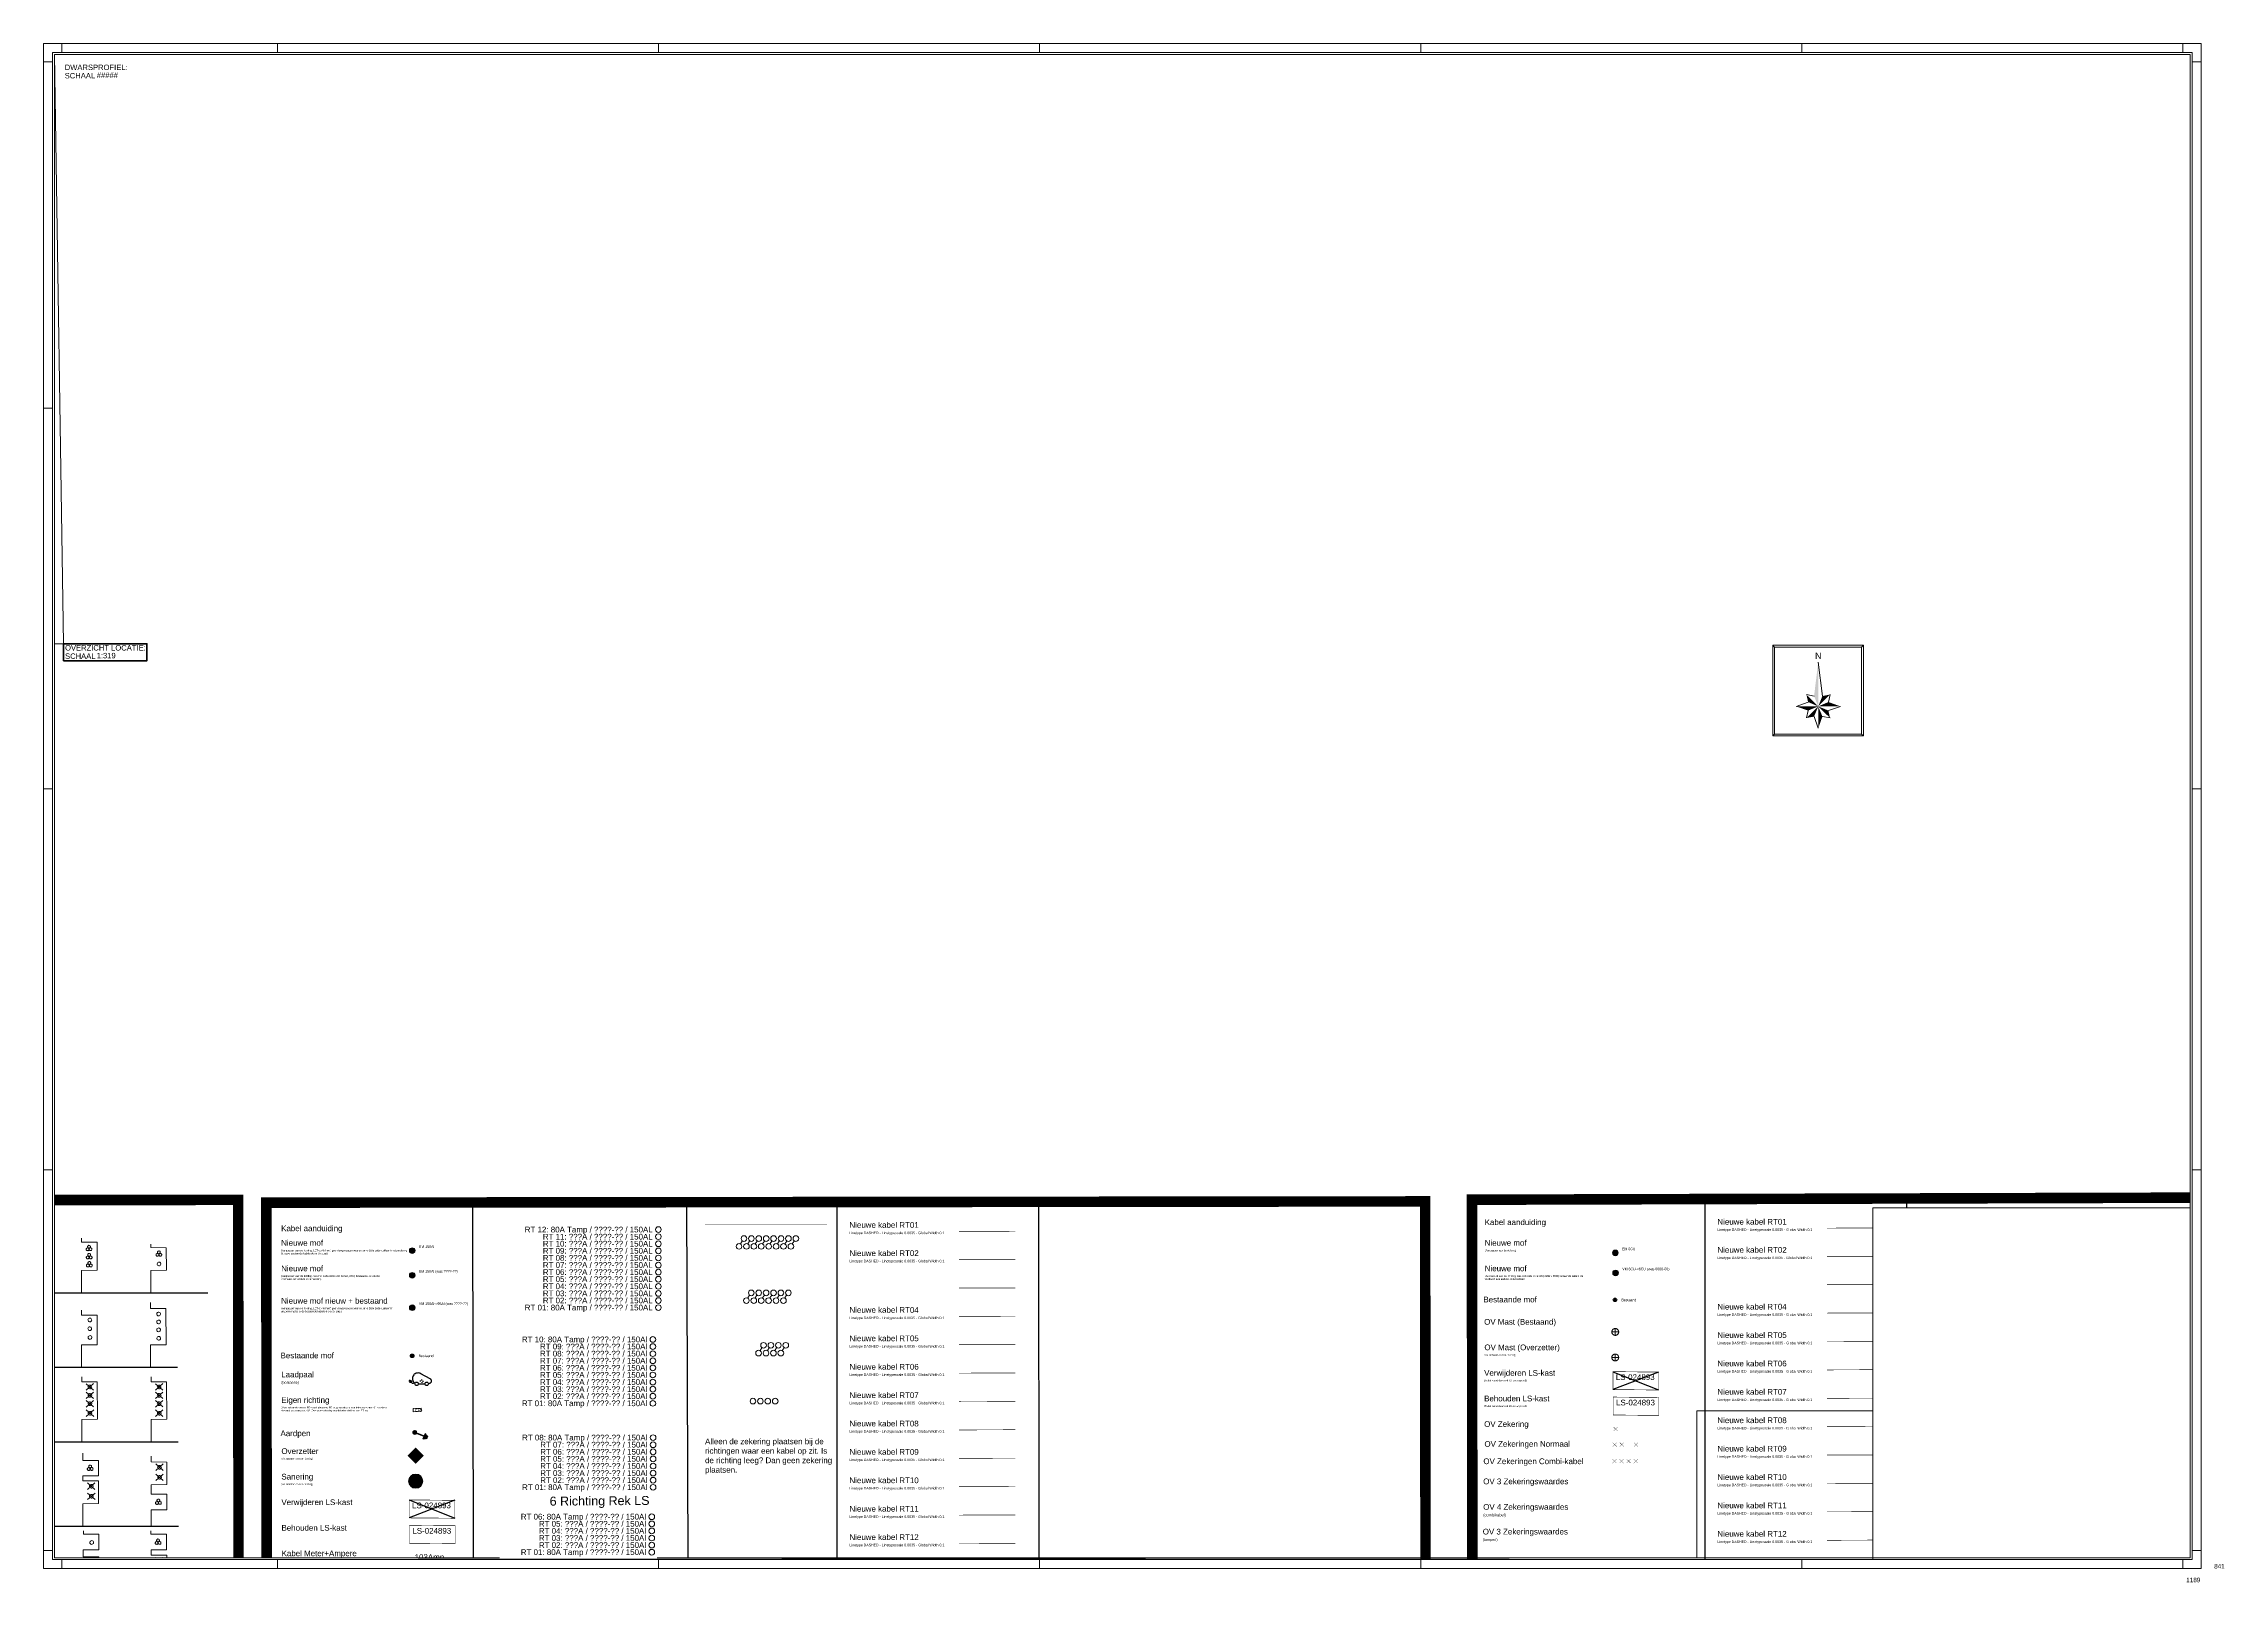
# Paper-space layout 'A0' of a CAD drawing. Header units: metres. Extents: x -0.01 to 1.2, y -0.01 to 0.84.
# The model-space entities are those that its viewports show. They can reach past a viewport. Long polylines and large blocks are cut down to what shows.
import ezdxf
from ezdxf.enums import TextEntityAlignment as Align

# ---------------------------------------------------------------- set-up
doc = ezdxf.new("R2018")
doc.units = ezdxf.units.M
doc.linetypes.add('DASHDOT', pattern=[1, 0.5, -0.25, 0, -0.25])
doc.linetypes.add('DASHED', pattern=[0.75, 0.5, -0.25])
for name, color, linetype, lineweight, true_color in [('01 - Aardpen', 160, 'Continuous', 0, 0x1940ff), ('01-Te Rooien Kabel', 160, 'DASHDOT', 0, 0x1940ff), ('Aansluiting LS K04', 3, 'DASHED', 0, 0x00f000), ('Aansluiting LS K05', 6, 'DASHED', 0, 0xeb00eb)]:
    doc.layers.add(name, color=color, linetype=linetype, lineweight=lineweight, true_color=true_color)
for name, color, linetype, lineweight in [('01 - Bestaande kabel', 125, 'Continuous', 0), ('01 - Bestaande OV mast', 125, 'Continuous', 0), ('01 - Geulbak Bestaand', 18, 'Continuous', 0), ('01 - Geulbak MS', 5, 'Continuous', 0), ('02 - Overzetter lijn', 7, 'Continuous', 0), ('02 - Sanering', 6, 'Continuous', 0), ('02 - Sanering lijn', 7, 'Continuous', 0), ('Aansluiting LS K01', 120, 'DASHED', 0), ('Aansluiting LS K02', 52, 'DASHED', 0), ('Aansluiting LS K03', 5, 'DASHED', 0), ('Aansluiting LS K06', 30, 'DASHED', 0), ('Aansluiting LS K07', 252, 'DASHED', 0), ('Aansluiting LS K08', 244, 'DASHED', 0), ('Aansluiting LS K09', 104, 'DASHED', 0), ('Aansluiting LS K10', 1, 'DASHED', 0), ('Aansluiting LS K11', 190, 'DASHED', 0), ('Aansluiting LS K12', 201, 'DASHED', 0), ('AANSLUITKAST', 7, 'Continuous', 0), ('E_LV_CABLE_POINT', 125, 'Continuous', 0), ('Knooppunt LS AM', 7, 'Continuous', 0), ('TM-Kaderlijnen', 7, 'Continuous', 0), ('TM-Noordpijl', 162, 'Continuous', 5), ('TM-Teksten', 7, 'Continuous', 0), ('TM-Viewport', 7, 'Continuous', 0)]:
    doc.layers.add(name, color=color, linetype=linetype, lineweight=lineweight)
for name, color, linetype in [('01 - Diversen', 7, 'Continuous'), ('01 - Station', 7, 'Continuous'), ('02 - Overzetter', 6, 'Continuous'), ('E_LV_SERVICE_CONNECTION', 7, 'Continuous')]:
    doc.layers.add(name, color=color, linetype=linetype)
doc.styles.add('ARIAL', font='arial.ttf')
doc.styles.get("Standard").update_dxf_attribs({"font": 'arial.ttf'})
doc.styles.add('TM-0.003', font='', dxfattribs={"height": 0.003})
doc.styles.add('TM-0.5', font='', dxfattribs={"height": 0.5})
doc.styles.add('TM-2.5', font='', dxfattribs={"height": 2.5})
doc.styles.get('TM-0.003').set_extended_font_data('Arial Nova Light')
doc.styles.get('TM-0.5').set_extended_font_data('Arial Nova Light')
doc.styles.get('TM-2.5').set_extended_font_data('Arial Nova Light')

# ---------------------------------------------------------------- blocks, each defined once
blk = doc.blocks.new('A0')
at = {"layer": 'TM-Kaderlijnen'}
for p, q in [((2.4617, 0.844), (1.2727, 0.844)), ((1.2727, 0.844), (1.2727, 0.003)), ((1.2827, 0.844), (1.2827, 0.839)), ((1.4016, 0.839), (1.4016, 0.844)), ((1.6116, 0.839), (1.6116, 0.844)), ((1.8216, 0.839), (1.8216, 0.844)), ((2.0316, 0.839), (2.0316, 0.844)), ((2.2416, 0.839), (2.2416, 0.844)), ((2.4517, 0.844), (2.4517, 0.839)), ((1.2727, 0.834), (1.2777, 0.834)), ((2.4617, 0.834), (2.4567, 0.834)), ((1.2727, 0.643), (1.2777, 0.643)), ((2.4617, 0.003), (2.4617, 0.5971)), ((1.2727, 0.433), (1.2777, 0.433)), ((2.4617, 0.433), (2.4567, 0.433)), ((1.2727, 0.223), (1.2777, 0.223)), ((2.4617, 0.223), (2.4567, 0.223)), ((1.2727, 0.013), (1.2777, 0.013)), ((2.4617, 0.013), (2.4567, 0.013)), ((1.2727, 0.003), (2.1137, 0.003)), ((1.2827, 0.003), (1.2827, 0.008)), ((1.4016, 0.003), (1.4016, 0.008)), ((1.6116, 0.003), (1.6116, 0.008)), ((1.8216, 0.003), (1.8216, 0.008)), ((2.0316, 0.003), (2.0316, 0.008)), ((2.2416, 0.003), (2.2416, 0.008)), ((2.4517, 0.003), (2.4517, 0.008))]:
    blk.add_line(p, q, dxfattribs=at)
for points in [[(2.4617, 0.003), (2.4617, 0.844)], [(2.4567, 0.839), (1.2776, 0.839)], [(1.2776, 0.839), (1.2776, 0.008)], [(2.4557, 0.838), (1.2786, 0.838)], [(1.2786, 0.838), (1.2786, 0.009)], [(2.4557, 0.009), (2.4557, 0.838)], [(2.4567, 0.008), (2.4567, 0.839)], [(1.2727, 0.003), (2.4617, 0.003)], [(1.2776, 0.008), (2.4567, 0.008)], [(1.2786, 0.009), (2.4557, 0.009)]]:
    blk.add_lwpolyline(points, dxfattribs=at)
at = {"layer": 'TM-Kaderlijnen', "insert": (2.4689, 0.0056), "char_height": 0.0025, "width": 0.007554, "attachment_point": 1}
blk.add_mtext('841', dxfattribs=at)
at = {"layer": 'TM-Kaderlijnen', "insert": (2.4535, -0.002), "char_height": 0.0025, "attachment_point": 1}
blk.add_mtext('1189', dxfattribs=at)
blk = doc.blocks.new('Kader Noordpijl')
blk.add_wipeout([(1.3608, 0.3461), (1.3608, 0.2961), (1.4108, 0.2961), (1.4108, 0.3461)]).dxf.layer = 'TM-Kaderlijnen'
at = {"layer": 'TM-Kaderlijnen'}
for points in [[(1.3608, 0.3461), (1.4108, 0.3461), (1.4108, 0.2961), (1.3608, 0.2961), (1.3608, 0.3461)], [(1.3618, 0.3451), (1.3608, 0.3461)], [(1.4098, 0.3451), (1.4108, 0.3461)], [(1.3618, 0.2971), (1.3608, 0.2961)], [(1.4098, 0.2971), (1.4108, 0.2961)]]:
    blk.add_lwpolyline(points, dxfattribs=at)
blk.add_lwpolyline([(1.3618, 0.3451), (1.4098, 0.3451), (1.4098, 0.2971), (1.3618, 0.2971)], close=True, dxfattribs=at)
blk = doc.blocks.new('01-Noordpijl1')
at = {"layer": 'TM-Noordpijl'}
for p, q in [((0.0023, -0.0031), (0, 0.0156)), ((-0.0056, -0.0064), (-0.0122, -0.0088)), ((-0.0023, -0.0031), (-0.0065, -0.0023)), ((-0.0056, -0.0111), (-0.0065, -0.0152)), ((0.0056, -0.0064), (0.0065, -0.0023)), ((0.0056, -0.0111), (0.0122, -0.0088)), ((-0.0023, -0.0144), (0, -0.0209)), ((0.0023, -0.0144), (0.0065, -0.0152))]:
    blk.add_line(p, q, dxfattribs=at)
for points in [[(0, 0.0156), (0, -0.0088), (-0.0023, -0.0031)], [(-0.0122, -0.0088), (-0.0056, -0.0111), (0, -0.0088)], [(-0.0065, -0.0023), (-0.0056, -0.0064), (0, -0.0088)], [(-0.0065, -0.0152), (-0.0023, -0.0144), (0, -0.0088)], [(0.0065, -0.0023), (0, -0.0088), (0.0023, -0.0031)], [(0.0122, -0.0088), (0, -0.0088), (0.0056, -0.0064)], [(0, -0.0088), (0.0065, -0.0152), (0.0056, -0.0111)], [(0, -0.0209), (0.0023, -0.0144), (0, -0.0088)]]:
    blk.add_solid(points, dxfattribs=at)
at = {"layer": 'TM-Noordpijl', "style": 'TM-2.5'}
blk.add_text('N', height=0.0035, rotation=0, dxfattribs=at).set_placement((0, 0.0174), align=Align.CENTER)
blk = doc.blocks.new('Aardpen 4.0')
at = {"layer": '01 - Aardpen', "transparency": 33554687}
h = blk.add_hatch(color=5, dxfattribs=at)
h.dxf.hatch_style = 1
edge = h.paths.add_edge_path()
edge.add_line((0.075, -0.33), (0.075, -1.753))
edge.add_line((0.075, -1.753), (0.5, -1.753))
edge.add_line((0.5, -1.753), (0.5, -1.903))
edge.add_line((0.5, -1.903), (0.075, -1.903))
edge.add_line((0.075, -1.903), (0.075, -2.003))
edge.add_line((0.075, -2.003), (0.375, -2.003))
edge.add_line((0.375, -2.003), (0.375, -2.153))
edge.add_line((0.375, -2.153), (0.075, -2.153))
edge.add_line((0.075, -2.153), (0.075, -2.253))
edge.add_line((0.075, -2.253), (0.25, -2.253))
edge.add_line((0.25, -2.253), (0.25, -2.403))
edge.add_line((0.25, -2.403), (-0.25, -2.403))
edge.add_line((-0.25, -2.403), (-0.25, -2.253))
edge.add_line((-0.25, -2.253), (-0.075, -2.253))
edge.add_line((-0.075, -2.253), (-0.075, -2.153))
edge.add_line((-0.075, -2.153), (-0.375, -2.153))
edge.add_line((-0.375, -2.153), (-0.375, -2.003))
edge.add_line((-0.375, -2.003), (-0.075, -2.003))
edge.add_line((-0.075, -2.003), (-0.075, -1.903))
edge.add_line((-0.075, -1.903), (-0.5, -1.903))
edge.add_line((-0.5, -1.903), (-0.5, -1.753))
edge.add_line((-0.5, -1.753), (-0.075, -1.753))
edge.add_line((-0.075, -1.753), (-0.075, -0.33))
edge.add_arc((0, 0), 0.338, -77.1867, 257.1867, ccw=False)
at = {"layer": '01 - Aardpen', "color": 0}
blk.add_lwpolyline([(0.075, -0.33), (0.075, -1.753), (0.5, -1.753), (0.5, -1.903), (0.075, -1.903), (0.075, -2.003), (0.375, -2.003), (0.375, -2.153), (0.075, -2.153), (0.075, -2.253), (0.25, -2.253), (0.25, -2.403), (-0.25, -2.403), (-0.25, -2.253), (-0.075, -2.253), (-0.075, -2.153), (-0.375, -2.153), (-0.375, -2.003), (-0.075, -2.003), (-0.075, -1.903), (-0.5, -1.903), (-0.5, -1.753), (-0.075, -1.753), (-0.075, -0.33, -8.905885)], format="xyb", close=True, dxfattribs=at)
blk = doc.blocks.new('E_LV_CABLE_POINT_POSITION_MAP_2')
at = {"color": 0, "linetype": 'ByBlock'}
for start, end in [(48.652161, 228.652161), (228.652161, 48.652161)]:
    blk.add_arc((-0.5, 0), 124999.9, start, end, dxfattribs=at)
blk = doc.blocks.new('E_LV_SERVICE_CONNECTION_8112162')
at = {"color": 0, "linetype": 'ByBlock'}
for p, q in [((9900509, 3000000), (-1068653, 8948220)), ((0, 1000000), (0, 2000000)), ((-14037737, -259718), (-15099468, 732821)), ((-13366810, 468759), (-14428540, 1461298)), ((-1000000, 0), (-2000000, 0)), ((1000000, 0), (2000000, 0)), ((-11251963, -2164540), (-12708668, -802766)), ((0, -1000000), (0, -2000000)), ((-4000000, -3000000), (4000000, -3000000))]:
    blk.add_line(p, q, dxfattribs=at)
for points in [[(-1068653, 8948220), (-2046699.790877, 9510230.864979), (-3156771.027985, 9717213.459695), (-4340356.041921, 9937903.347931), (-5526424.422006, 9729127.32637), (-6712492.802091, 9520351.304809), (-7748986.25074, 8908875.22182), (-8721101.942683, 8335378.595964), (-9447440.116179, 7473355.760306), (-10173778.289676, 6611332.924648), (-10572110.759271, 5558372.82079), (-10996822.548764, 4435681.089361), (-10997326.047346, 3236225.941359), (-10997829.545928, 2036770.793358), (-10574060.203242, 914326.758902), (-10176611.644038, -138401.032716), (-9450997, -1000000)], [(9900509, 3000000), (10333254.483515, 2746648.953113), (10655197.511057, 2373092.540418), (10994539.343664, 1979347.974387), (11176304.889732, 1492781.803657), (11358070.4358, 1006215.632926), (11363130.249038, 478035.25973), (11367930.634479, -23064.139445), (11212793.478392, -512839.739834), (11057656.322306, -1002615.340223), (10757316.046529, -1434549.850392), (10440744.445752, -1889827.448316), (9995737.916589, -2234325.954769), (9550731.387426, -2578824.461223), (9024123.494778, -2776288.019037), (8524515.951602, -2963627.184218), (8000000, -3000000)], [(-9450997, -1000000), (-9347582.768972, -1163668.844321), (-9311386.690068, -1349288.519489), (-9272444.262425, -1548991.940081), (-9316412.932189, -1745809.704387), (-9360381.601952, -1942627.468692), (-9480833.064581, -2107784.438988), (-9592789.891863, -2261293.993744), (-9756401.682657, -2367088.592227), (-9920013.473452, -2472883.190711), (-10114511.490466, -2517533.359334), (-10323766.890038, -2565571.324039), (-10539080.686478, -2536410.696621), (-10754394.482917, -2507250.069202), (-10944287.382836, -2405154.189778), (-11120788.407683, -2310258.449291), (-11251963, -2164540)]]:
    blk.add_lwpolyline(points, dxfattribs=at)
blk.add_lwpolyline([(-14334807, -582270), (-13119753, 737008), (-13000000, 868524), (-12164942, 226749), (-12138201, 0), (-12138201, -201101), (-13279135, -1404430), (-13519800, -1404430), (-14446809, -691346), (-14334807, -582270)], close=True, dxfattribs=at)
for centre in [(-6000000, -3000000), (6000000, -3000000)]:
    blk.add_circle(centre, 2000000, dxfattribs=at)
blk = doc.blocks.new('Laadpaal')
at = {"layer": 'E_LV_SERVICE_CONNECTION', "xscale": 1.489104598e-07, "yscale": 1.489104598e-07, "zscale": 0.1489104598483249}
blk.add_blockref('E_LV_SERVICE_CONNECTION_8112162', (817.433, 198.721), dxfattribs=at)
blk = doc.blocks.new('ER')
at = {"layer": 'Aansluiting LS K04', "linetype": 'Continuous'}
blk.add_lwpolyline([(-0.71, 0.3), (0.71, 0.3), (0.71, -0.294), (-0.71, -0.294)], close=True, dxfattribs=at)
at = {"layer": 'Aansluiting LS K04'}
for points in [[(0.81, 0.004), (0.71, 0.096)], [(0.71, 0.003), (0.81, 0.004)], [(0.81, 0.004), (0.71, -0.084)]]:
    blk.add_lwpolyline(points, dxfattribs=at)
at = {"layer": 'Aansluiting LS K04', "insert": (-0.377, 0.252), "char_height": 0.5, "attachment_point": 1, "style": 'TM-0.5'}
blk.add_mtext_dynamic_manual_height_columns('ER', width=1.29856, gutter_width=2.5, heights=[0], dxfattribs=at)
blk = doc.blocks.new('*U213')
at = {"layer": 'AANSLUITKAST'}
for points in [[(-4.532, -0.403), (-4.213, 0.063)], [(-3.229, -0.402), (-2.91, 0.064)], [(-1.925, -0.402), (-1.606, 0.064)], [(-0.622, -0.401), (-0.301, 0.064)], [(0.674, -0.396), (0.999, 0.067)], [(1.985, -0.4), (2.304, 0.066)], [(3.289, -0.4), (3.608, 0.067)], [(4.592, -0.399), (4.909, 0.069)]]:
    blk.add_lwpolyline(points, dxfattribs=at)
for centre in [(-3.913, 0.5), (-2.609, 0.5), (-1.304, 0.5), (0, 0.5), (1.304, 0.5), (2.609, 0.5), (3.913, 0.5), (5.218, 0.5), (-4.78, -0.871), (-3.476, -0.871), (-2.171, -0.871), (-0.867, -0.871), (0.438, -0.871), (1.742, -0.871), (3.046, -0.871), (4.351, -0.871)]:
    blk.add_circle(centre, 0.5, dxfattribs=at)
at = {"color": 7}
for tag, p in [('RI8', (-4.566, -1.763)), ('RI7', (-3.262, -1.763)), ('RI6', (-1.957, -1.763)), ('RI5', (-0.653, -1.763)), ('RI4', (0.651, -1.763)), ('RI3', (1.956, -1.763)), ('RI2', (3.26, -1.763)), ('RI1', (4.565, -1.763))]:
    blk.add_attdef(tag, text='', height=0.5, rotation=90, dxfattribs=at).set_placement(p, align=Align.RIGHT)
blk = doc.blocks.new('*U214')
at = {"layer": 'AANSLUITKAST'}
for points in [[(-4.532, -0.403), (-4.213, 0.063)], [(-3.229, -0.402), (-2.91, 0.064)], [(-1.925, -0.402), (-1.606, 0.064)], [(-0.622, -0.401), (-0.301, 0.064)], [(0.674, -0.396), (0.999, 0.067)], [(1.985, -0.4), (2.304, 0.066)]]:
    blk.add_lwpolyline(points, dxfattribs=at)
for centre in [(-3.913, 0.5), (-2.609, 0.5), (-1.304, 0.5), (0, 0.5), (1.304, 0.5), (2.609, 0.5), (-4.78, -0.871), (-3.476, -0.871), (-2.171, -0.871), (-0.867, -0.871), (0.438, -0.871), (1.742, -0.871)]:
    blk.add_circle(centre, 0.5, dxfattribs=at)
at = {"color": 7}
for tag, p in [('RI6', (-4.566, -1.763)), ('RI5', (-3.262, -1.763)), ('RI4', (-1.957, -1.763)), ('RI3', (-0.653, -1.763)), ('RI2', (0.651, -1.763)), ('RI1', (1.956, -1.763))]:
    blk.add_attdef(tag, text='', height=0.5, rotation=90, dxfattribs=at).set_placement(p, align=Align.RIGHT)
blk = doc.blocks.new('*U215')
at = {"layer": 'AANSLUITKAST'}
for points in [[(-4.532, -0.403), (-4.213, 0.063)], [(-3.229, -0.402), (-2.91, 0.064)], [(-1.925, -0.402), (-1.606, 0.064)], [(-0.622, -0.401), (-0.301, 0.064)]]:
    blk.add_lwpolyline(points, dxfattribs=at)
for centre in [(-3.913, 0.5), (-2.609, 0.5), (-1.304, 0.5), (0, 0.5), (-4.78, -0.871), (-3.476, -0.871), (-2.171, -0.871), (-0.867, -0.871)]:
    blk.add_circle(centre, 0.5, dxfattribs=at)
at = {"color": 7}
for tag, p in [('RI4', (-4.566, -1.763)), ('RI3', (-3.262, -1.763)), ('RI2', (-1.957, -1.763)), ('RI1', (-0.653, -1.763))]:
    blk.add_attdef(tag, text='', height=0.5, rotation=90, dxfattribs=at).set_placement(p, align=Align.RIGHT)
blk = doc.blocks.new('Lampie')
at = {"const_width": 0.2}
blk.add_lwpolyline([(-0.599, 0.03, 1.031433), (0.6, 0.009, 0.965968)], format="xyb", close=True, dxfattribs=at)
for points in [[(0, 0.599), (0, -0.599)], [(-0.6, 0.001), (0.6, 0.001)]]:
    blk.add_lwpolyline(points, dxfattribs=at)
blk = doc.blocks.new('*U216')
at = {"layer": 'AANSLUITKAST'}
for centre in [(-4.78, -0.871), (-3.476, -0.871), (-2.171, -0.871), (-0.867, -0.871)]:
    blk.add_circle(centre, 0.5, dxfattribs=at)
at = {"color": 7}
for tag, p in [('RI4', (-4.566, -1.763)), ('RI3', (-3.262, -1.763)), ('RI2', (-1.957, -1.763)), ('RI1', (-0.653, -1.763))]:
    blk.add_attdef(tag, text='', height=0.5, rotation=90, dxfattribs=at).set_placement(p, align=Align.RIGHT)
blk = doc.blocks.new('*U205')
h = blk.add_hatch(color=0)
h.dxf.hatch_style = 1
h.paths.add_polyline_path([(0, 0.5), (0, -0.5, 0.414214), (0.5, 0, 0.414214)])
at = {"layer": '01 - Bestaande kabel'}
h = blk.add_hatch(color=256, dxfattribs=at)
h.dxf.hatch_style = 1
h.paths.add_polyline_path([(-0.5, 0, 0.414214), (0, -0.5), (0, 0.5, 0.414214)])
blk.add_lwpolyline([(0, 0.5), (0, -0.5)], dxfattribs=at)
at = {"layer": '01 - Station'}
blk.add_lwpolyline([(0, 0.5), (0, -0.5)], dxfattribs=at)
at = {"layer": 'Knooppunt LS AM'}
blk.add_circle((0, 0), 0.5, dxfattribs=at)
blk.add_attdef('MOF_TEKST', text='', height=0.45).set_placement((1.177, 0.933), align=Align.TOP_LEFT)
blk = doc.blocks.new('NIEUWE MOF')
h = blk.add_hatch(color=0)
h.dxf.hatch_style = 1
edge = h.paths.add_edge_path()
edge.add_arc((0, 0), 0.5, 0, 360)
at = {"layer": 'Knooppunt LS AM'}
blk.add_circle((0, 0), 0.5, dxfattribs=at)
blk.add_attdef('MOF_TEKST', text='', height=0.45).set_placement((1.177, 0.933), align=Align.TOP_LEFT)
blk = doc.blocks.new('BESTAANDE MOF')
at = {"layer": '01 - Bestaande kabel', "transparency": 33554687}
h = blk.add_hatch(color=256, dxfattribs=at)
h.dxf.hatch_style = 1
edge = h.paths.add_edge_path()
edge.add_arc((0, 0), 0.305, 0, 360)
at = {"color": 7, "true_color": 0xffffff}
blk.add_circle((0, 0), 0.305, dxfattribs=at)
blk.add_attdef('MOF_TEKST', text='', height=0.45, dxfattribs=at).set_placement((1.13, 0.212), align=Align.TOP_LEFT)
blk = doc.blocks.new('OVERZETTER')
at = {"layer": '02 - Overzetter', "transparency": 33554687}
h = blk.add_hatch(color=0, dxfattribs=at)
h.dxf.hatch_style = 1
h.paths.add_polyline_path([(-1.414, 0), (0, 1.414), (1.414, 0), (0, -1.414)])
at = {"layer": '02 - Overzetter lijn', "const_width": 0.05}
blk.add_lwpolyline([(-1.414, 0), (0, 1.414), (1.414, 0), (0, -1.414)], close=True, dxfattribs=at)
blk = doc.blocks.new('SANERING')
at = {"layer": '02 - Sanering', "transparency": 33554687}
h = blk.add_hatch(color=0, dxfattribs=at)
h.dxf.hatch_style = 1
h.paths.add_polyline_path([(1.25, 0, 1), (-1.25, 0, 1)])
at = {"layer": '02 - Sanering lijn'}
blk.add_circle((0, 0), 1.25, dxfattribs=at)
blk = doc.blocks.new('Zekering')
at = {"color": 0, "linetype": 'Continuous', "const_width": 0.05}
for points in [[(-0.364, 0.343), (0.353, -0.354)], [(-0.354, -0.354), (0.354, 0.354)]]:
    blk.add_lwpolyline(points, dxfattribs=at)
blk = doc.blocks.new('LS KAST VERWIJDEREN')
at = {"layer": '01 - Station', "const_width": 0.1}
blk.add_lwpolyline([(-4.014, 1.612), (4.014, 1.545), (4.014, -1.612), (-4.014, -1.545)], close=True, dxfattribs=at)
at = {"layer": '01 - Station'}
for points in [[(-4.014, 1.612), (4.014, -1.612)], [(4.014, 1.545), (-4.014, -1.545)]]:
    blk.add_lwpolyline(points, dxfattribs=at)
blk.add_attdef('LS_KAST', (-3.508, 0.15), '', height=1)
blk = doc.blocks.new('LS KAST BEHOUDEN')
at = {"layer": '01 - Station', "const_width": 0.1}
blk.add_lwpolyline([(-4.014, 1.612), (4.014, 1.545), (4.014, -1.612), (-4.014, -1.545)], close=True, dxfattribs=at)
blk.add_attdef('LS_KAST', (-3.508, 0.15), '', height=1)
blk = doc.blocks.new('OV Combi')
for p in [(0, 0), (1.25, 0), (2.5, 0), (3.75, 0)]:
    blk.add_blockref('Zekering', p)
blk = doc.blocks.new('OV Normaal')
at = {"color": 0}
for p in [(0.005, 0.005), (1.255, 0.005), (3.755, 0.005)]:
    blk.add_blockref('Zekering', p, dxfattribs=at)
blk = doc.blocks.new('RT 1-10 LS')
at = {"linetype": 'DASHED'}
blk.add_wipeout([(-23.853, 6.25), (3.837, 6.25), (3.837, -6.98), (-23.853, -6.98)], dxfattribs=at)
at = {"layer": 'Aansluiting LS K01', "linetype": 'Continuous'}
blk.add_circle((2.924, -5.828), 0.5, dxfattribs=at)
at = {"layer": 'Aansluiting LS K02', "linetype": 'Continuous'}
blk.add_circle((2.924, -4.578), 0.5, dxfattribs=at)
at = {"layer": 'Aansluiting LS K03', "linetype": 'Continuous'}
blk.add_circle((2.924, -3.328), 0.5, dxfattribs=at)
at = {"layer": 'Aansluiting LS K04', "linetype": 'Continuous'}
blk.add_circle((2.924, -2.078), 0.5, dxfattribs=at)
at = {"layer": 'Aansluiting LS K05', "linetype": 'Continuous'}
blk.add_circle((2.924, -0.828), 0.5, dxfattribs=at)
at = {"layer": 'Aansluiting LS K06', "linetype": 'Continuous'}
blk.add_circle((2.924, 0.422), 0.5, dxfattribs=at)
at = {"layer": 'Aansluiting LS K07', "linetype": 'Continuous'}
blk.add_circle((2.924, 1.672), 0.5, dxfattribs=at)
at = {"layer": 'Aansluiting LS K08', "linetype": 'Continuous'}
blk.add_circle((2.924, 2.922), 0.5, dxfattribs=at)
at = {"layer": 'Aansluiting LS K09', "linetype": 'Continuous'}
blk.add_circle((2.924, 4.172), 0.5, dxfattribs=at)
at = {"layer": 'Aansluiting LS K10', "linetype": 'Continuous'}
blk.add_circle((2.924, 5.422), 0.5, dxfattribs=at)
at = {"layer": 'Aansluiting LS K01'}
blk.add_attdef('RT_01:', text='', height=1, dxfattribs=at).set_placement((1.924, -6.315), align=Align.RIGHT)
at = {"layer": 'Aansluiting LS K02'}
blk.add_attdef('RT_02:', text='', height=1, dxfattribs=at).set_placement((1.924, -5.065), align=Align.RIGHT)
at = {"layer": 'Aansluiting LS K03'}
blk.add_attdef('RT_03:', text='', height=1, dxfattribs=at).set_placement((1.924, -3.814), align=Align.RIGHT)
at = {"layer": 'Aansluiting LS K04'}
blk.add_attdef('RT_04:', text='', height=1, dxfattribs=at).set_placement((1.924, -2.565), align=Align.RIGHT)
at = {"layer": 'Aansluiting LS K05'}
blk.add_attdef('RT_05:', text='', height=1, dxfattribs=at).set_placement((1.924, -1.315), align=Align.RIGHT)
at = {"layer": 'Aansluiting LS K06'}
blk.add_attdef('RT_06:', text='', height=1, dxfattribs=at).set_placement((1.924, -0.065), align=Align.RIGHT)
at = {"layer": 'Aansluiting LS K07'}
blk.add_attdef('RT_07:', text='', height=1, dxfattribs=at).set_placement((1.924, 1.185), align=Align.RIGHT)
at = {"layer": 'Aansluiting LS K08'}
blk.add_attdef('RT_08:', text='', height=1, dxfattribs=at).set_placement((1.924, 2.435), align=Align.RIGHT)
at = {"layer": 'Aansluiting LS K09'}
blk.add_attdef('RT_09:', text='', height=1, dxfattribs=at).set_placement((1.924, 3.685), align=Align.RIGHT)
at = {"layer": 'Aansluiting LS K10'}
blk.add_attdef('RT_10:', text='', height=1, dxfattribs=at).set_placement((1.924, 4.935), align=Align.RIGHT)
blk = doc.blocks.new('RT 1-8 LS')
at = {"linetype": 'DASHED'}
blk.add_wipeout([(-24.771, 6.051), (2.919, 6.051), (2.919, -4.825), (-24.771, -4.825)], dxfattribs=at)
at = {"layer": 'Aansluiting LS K01', "linetype": 'Continuous'}
blk.add_circle((2.006, -3.673), 0.5, dxfattribs=at)
at = {"layer": 'Aansluiting LS K02', "linetype": 'Continuous'}
blk.add_circle((2.006, -2.423), 0.5, dxfattribs=at)
at = {"layer": 'Aansluiting LS K03', "linetype": 'Continuous'}
blk.add_circle((2.006, -1.173), 0.5, dxfattribs=at)
at = {"layer": 'Aansluiting LS K04', "linetype": 'Continuous'}
blk.add_circle((2.006, 0.077), 0.5, dxfattribs=at)
at = {"layer": 'Aansluiting LS K05', "linetype": 'Continuous'}
blk.add_circle((2.006, 1.327), 0.5, dxfattribs=at)
at = {"layer": 'Aansluiting LS K06', "linetype": 'Continuous'}
blk.add_circle((2.006, 2.577), 0.5, dxfattribs=at)
at = {"layer": 'Aansluiting LS K07', "linetype": 'Continuous'}
blk.add_circle((2.006, 3.827), 0.5, dxfattribs=at)
at = {"layer": 'Aansluiting LS K08', "linetype": 'Continuous'}
blk.add_circle((2.006, 5.077), 0.5, dxfattribs=at)
at = {"layer": 'Aansluiting LS K01'}
blk.add_attdef('RT_01:', text='', height=1, dxfattribs=at).set_placement((1.006, -4.16), align=Align.RIGHT)
at = {"layer": 'Aansluiting LS K02'}
blk.add_attdef('RT_02:', text='', height=1, dxfattribs=at).set_placement((1.006, -2.91), align=Align.RIGHT)
at = {"layer": 'Aansluiting LS K03'}
blk.add_attdef('RT_03:', text='', height=1, dxfattribs=at).set_placement((1.006, -1.659), align=Align.RIGHT)
at = {"layer": 'Aansluiting LS K04'}
blk.add_attdef('RT_04:', text='', height=1, dxfattribs=at).set_placement((1.006, -0.41), align=Align.RIGHT)
at = {"layer": 'Aansluiting LS K05'}
blk.add_attdef('RT_05:', text='', height=1, dxfattribs=at).set_placement((1.006, 0.84), align=Align.RIGHT)
at = {"layer": 'Aansluiting LS K06'}
blk.add_attdef('RT_06:', text='', height=1, dxfattribs=at).set_placement((1.006, 2.09), align=Align.RIGHT)
at = {"layer": 'Aansluiting LS K07'}
blk.add_attdef('RT_07:', text='', height=1, dxfattribs=at).set_placement((1.006, 3.34), align=Align.RIGHT)
at = {"layer": 'Aansluiting LS K08'}
blk.add_attdef('RT_08:', text='', height=1, dxfattribs=at).set_placement((1.006, 4.59), align=Align.RIGHT)
blk = doc.blocks.new('RT 1-6 LS')
at = {"linetype": 'DASHED'}
blk.add_wipeout([(-24.248, 4.978), (3.442, 4.978), (3.442, -3.387), (-24.248, -3.387)], dxfattribs=at)
at = {"layer": 'Aansluiting LS K01', "linetype": 'Continuous'}
blk.add_circle((2.529, -2.235), 0.5, dxfattribs=at)
at = {"layer": 'Aansluiting LS K02', "linetype": 'Continuous'}
blk.add_circle((2.529, -0.985), 0.5, dxfattribs=at)
at = {"layer": 'Aansluiting LS K03', "linetype": 'Continuous'}
blk.add_circle((2.529, 0.265), 0.5, dxfattribs=at)
at = {"layer": 'Aansluiting LS K04', "linetype": 'Continuous'}
blk.add_circle((2.529, 1.515), 0.5, dxfattribs=at)
at = {"layer": 'Aansluiting LS K05', "linetype": 'Continuous'}
blk.add_circle((2.529, 2.765), 0.5, dxfattribs=at)
at = {"layer": 'Aansluiting LS K06', "linetype": 'Continuous'}
blk.add_circle((2.529, 4.015), 0.5, dxfattribs=at)
at = {"layer": 'Aansluiting LS K01'}
blk.add_attdef('RT_01:', text='', height=1, dxfattribs=at).set_placement((1.529, -2.722), align=Align.RIGHT)
at = {"layer": 'Aansluiting LS K02'}
blk.add_attdef('RT_02:', text='', height=1, dxfattribs=at).set_placement((1.529, -1.472), align=Align.RIGHT)
at = {"layer": 'Aansluiting LS K03'}
blk.add_attdef('RT_03:', text='', height=1, dxfattribs=at).set_placement((1.529, -0.221), align=Align.RIGHT)
at = {"layer": 'Aansluiting LS K04'}
blk.add_attdef('RT_04:', text='', height=1, dxfattribs=at).set_placement((1.529, 1.028), align=Align.RIGHT)
at = {"layer": 'Aansluiting LS K05'}
blk.add_attdef('RT_05:', text='', height=1, dxfattribs=at).set_placement((1.529, 2.278), align=Align.RIGHT)
at = {"layer": 'Aansluiting LS K06'}
blk.add_attdef('RT_06:', text='', height=1, dxfattribs=at).set_placement((1.529, 3.528), align=Align.RIGHT)
blk = doc.blocks.new('RT 1-12 LS')
at = {"linetype": 'DASHED'}
blk.add_wipeout([(-24.514, 8.123), (3.176, 8.123), (3.176, -7.515), (-24.514, -7.515)], dxfattribs=at)
at = {"layer": 'Aansluiting LS K01', "linetype": 'Continuous'}
blk.add_circle((2.263, -6.363), 0.5, dxfattribs=at)
at = {"layer": 'Aansluiting LS K02', "linetype": 'Continuous'}
blk.add_circle((2.263, -5.113), 0.5, dxfattribs=at)
at = {"layer": 'Aansluiting LS K03', "linetype": 'Continuous'}
blk.add_circle((2.263, -3.863), 0.5, dxfattribs=at)
at = {"layer": 'Aansluiting LS K04', "linetype": 'Continuous'}
blk.add_circle((2.263, -2.613), 0.5, dxfattribs=at)
at = {"layer": 'Aansluiting LS K05', "linetype": 'Continuous'}
blk.add_circle((2.263, -1.363), 0.5, dxfattribs=at)
at = {"layer": 'Aansluiting LS K06', "linetype": 'Continuous'}
blk.add_circle((2.263, -0.113), 0.5, dxfattribs=at)
at = {"layer": 'Aansluiting LS K07', "linetype": 'Continuous'}
blk.add_circle((2.263, 1.137), 0.5, dxfattribs=at)
at = {"layer": 'Aansluiting LS K08', "linetype": 'Continuous'}
blk.add_circle((2.263, 2.387), 0.5, dxfattribs=at)
at = {"layer": 'Aansluiting LS K09', "linetype": 'Continuous'}
blk.add_circle((2.263, 3.637), 0.5, dxfattribs=at)
at = {"layer": 'Aansluiting LS K10', "linetype": 'Continuous'}
blk.add_circle((2.263, 4.887), 0.5, dxfattribs=at)
at = {"layer": 'Aansluiting LS K11', "linetype": 'Continuous'}
blk.add_circle((2.263, 6.137), 0.5, dxfattribs=at)
at = {"layer": 'Aansluiting LS K12', "linetype": 'Continuous'}
blk.add_circle((2.263, 7.387), 0.5, dxfattribs=at)
at = {"layer": 'Aansluiting LS K01'}
blk.add_attdef('RT_01:', text='', height=1, dxfattribs=at).set_placement((1.263, -6.85), align=Align.RIGHT)
at = {"layer": 'Aansluiting LS K02'}
blk.add_attdef('RT_02:', text='', height=1, dxfattribs=at).set_placement((1.263, -5.6), align=Align.RIGHT)
at = {"layer": 'Aansluiting LS K03'}
blk.add_attdef('RT_03:', text='', height=1, dxfattribs=at).set_placement((1.263, -4.349), align=Align.RIGHT)
at = {"layer": 'Aansluiting LS K04'}
blk.add_attdef('RT_04:', text='', height=1, dxfattribs=at).set_placement((1.263, -3.1), align=Align.RIGHT)
at = {"layer": 'Aansluiting LS K05'}
blk.add_attdef('RT_05:', text='', height=1, dxfattribs=at).set_placement((1.263, -1.85), align=Align.RIGHT)
at = {"layer": 'Aansluiting LS K06'}
blk.add_attdef('RT_06:', text='', height=1, dxfattribs=at).set_placement((1.263, -0.6), align=Align.RIGHT)
at = {"layer": 'Aansluiting LS K07'}
blk.add_attdef('RT_07:', text='', height=1, dxfattribs=at).set_placement((1.263, 0.65), align=Align.RIGHT)
at = {"layer": 'Aansluiting LS K08'}
blk.add_attdef('RT_08:', text='', height=1, dxfattribs=at).set_placement((1.263, 1.9), align=Align.RIGHT)
at = {"layer": 'Aansluiting LS K09'}
blk.add_attdef('RT_09:', text='', height=1, dxfattribs=at).set_placement((1.263, 3.15), align=Align.RIGHT)
at = {"layer": 'Aansluiting LS K10'}
blk.add_attdef('RT_10:', text='', height=1, dxfattribs=at).set_placement((1.263, 4.4), align=Align.RIGHT)
at = {"layer": 'Aansluiting LS K11'}
blk.add_attdef('RT_11:', text='', height=1, dxfattribs=at).set_placement((1.263, 5.633), align=Align.RIGHT)
at = {"layer": 'Aansluiting LS K12'}
blk.add_attdef('RT_12:', text='', height=1, dxfattribs=at).set_placement((1.263, 6.883), align=Align.RIGHT)

msp = doc.modelspace()

# ---------------------------------------------------------------- linework, layer by layer
for points in [[(1057.91407, 205.21048), (1057.91407, 136.94292), (1093.54502, 136.94292), (1093.45919, 205.25769)], [(905.1641, 204.63718), (905.1641, 136.36962), (940.79504, 136.36962), (940.70921, 204.68439)]]:
    msp.add_lwpolyline(points)
at = {"const_width": 0.1}
msp.add_lwpolyline([(881.96472, 200.72074), (903.43659, 200.72074)], dxfattribs=at)
at = {"layer": '01 - Bestaande kabel', "const_width": 0.1}
msp.add_lwpolyline([(1079.4567, 140.05792), (1089.33089, 140.05792)], dxfattribs=at)
at = {"layer": '01 - Geulbak Bestaand', "color": 5, "linetype": 'Continuous', "ltscale": 0.0035}
for points in [[(784.37137, 175.52937), (784.37137, 179.44807), (787.12986, 179.48935), (787.10681, 185.84262), (784.37137, 185.84679), (784.37137, 186.94437)], [(772.27311, 175.52937), (772.27311, 179.44807), (775.0316, 179.48935), (775.00855, 184.70618), (772.27311, 184.71035), (772.27311, 185.58853)]]:
    msp.add_lwpolyline(points, dxfattribs=at)
at = {"layer": '01 - Geulbak Bestaand', "color": 5}
msp.add_lwpolyline([(772.58271, 146.73123), (772.58271, 146.11194), (775.31771, 146.11194), (775.31771, 143.38996), (772.55193, 143.39114), (772.55193, 142.77185)], dxfattribs=at)
at = {"layer": '01 - Geulbak MS', "linetype": 'Continuous', "ltscale": 0.0035}
for points in [[(772.27085, 188.64907), (772.27085, 192.56777), (775.02935, 192.60905), (775.00629, 197.53206), (772.27085, 197.52657), (772.27085, 198.26846)], [(784.42373, 188.64907), (784.42373, 192.56777), (787.18223, 192.60905), (787.15917, 196.58304), (784.42373, 196.58718), (784.42373, 197.2244)], [(772.29788, 162.40967), (772.29788, 166.32838), (775.05637, 166.36965), (775.03332, 172.97468), (772.29788, 172.96919), (772.29788, 173.83348)], [(784.49045, 162.40967), (784.49045, 166.32838), (787.24895, 166.36965), (787.22589, 172.97468), (784.49045, 172.96919), (784.49045, 173.83348)], [(784.51926, 154.38856), (784.51926, 154.8244), (787.27775, 154.86568), (787.2547, 158.83968), (784.52833, 158.84176), (784.52388, 159.84399), (784.52388, 159.84399)], [(772.50321, 147.56443), (772.50321, 151.48313), (775.26171, 151.52441), (775.23865, 155.49841), (772.50784, 155.50257), (772.50784, 155.50257)], [(784.50415, 136.93413), (784.50415, 138.67249), (787.26265, 138.71377), (787.23959, 142.43332), (784.50877, 142.43749), (784.49339, 143.38971)]]:
    msp.add_lwpolyline(points, dxfattribs=at)
at = {"layer": '01 - Geulbak MS'}
for points in [[(772.50321, 160.36735), (772.50321, 159.12876), (775.23821, 159.12876), (775.23821, 156.40678), (772.50324, 156.40678), (772.50784, 155.50254)], [(784.51926, 154.38856), (784.51926, 153.14997), (787.25426, 153.14997), (787.25426, 150.428), (784.51929, 150.428), (784.52388, 147.56443)], [(784.4626, 146.73123), (784.4626, 146.11194), (787.1976, 146.11194), (787.1976, 143.38996), (784.49338, 143.38996), (784.50877, 142.43749)], [(772.55193, 142.77185), (772.55193, 142.15256), (775.28693, 142.15256), (775.28693, 139.43058), (772.5827, 139.43058), (772.5981, 138.47811)]]:
    msp.add_lwpolyline(points, dxfattribs=at)
at = {"layer": '01 - Station'}
for points in [[(841.0642, 204.56149), (841.24462, 91.80126)], [(878.72612, 204.58744), (879.01906, 125.41241), (841.19107, 125.26992)], [(724.70137, 188.64907), (794.48578, 188.64907)], [(724.77394, 175.52937), (789.16207, 175.52937)], [(724.84651, 162.40967), (789.23464, 162.40967)], [(724.91908, 147.56443), (789.30722, 147.56443)]]:
    msp.add_lwpolyline(points, dxfattribs=at)
at = {"layer": '01-Te Rooien Kabel'}
for points in [[(774.37985, 171.48524), (773.05961, 172.63392)], [(773.06083, 171.48385), (774.37864, 172.63532)], [(786.57243, 171.48524), (785.25218, 172.63392)], [(785.2534, 171.48385), (786.57121, 172.63532)], [(773.06824, 169.99406), (774.38605, 171.14553)], [(785.26082, 169.99406), (786.57863, 171.14553)], [(774.38727, 169.99545), (773.06703, 171.14413)], [(786.57984, 169.99545), (785.2596, 171.14413)], [(774.38727, 168.52634), (773.06703, 169.67502)], [(773.06824, 168.52495), (774.38605, 169.67641)], [(786.57984, 168.52634), (785.2596, 169.67502)], [(785.26082, 168.52495), (786.57863, 169.67641)], [(774.39415, 166.85308), (773.07391, 168.00176)], [(773.07512, 166.85169), (774.39293, 168.00315)], [(786.58672, 166.85308), (785.26648, 168.00176)], [(785.2677, 166.85169), (786.58551, 168.00315)], [(786.63852, 157.34141), (785.31827, 158.49009)], [(785.31949, 157.34002), (786.6373, 158.49148)], [(786.6454, 155.5674), (785.32515, 156.71608)], [(785.32637, 155.566), (786.64418, 156.71747)], [(774.62247, 154.00014), (773.30223, 155.14882)], [(773.30344, 153.99875), (774.62125, 155.15021)], [(774.62935, 152.22613), (773.30911, 153.37481)], [(773.31032, 152.22473), (774.62813, 153.3762)], [(786.55108, 140.87626), (785.23084, 142.02494)], [(785.23205, 140.87486), (786.54986, 142.02633)], [(786.55796, 139.10225), (785.23772, 140.25093)], [(785.23893, 139.10085), (786.55674, 140.25232)]]:
    msp.add_lwpolyline(points, dxfattribs=at)
at = {"layer": 'Aansluiting LS K01', "ltscale": 0.0035, "const_width": 0.1}
for points in [[(1079.44716, 200.01995), (1089.33089, 200.05767)], [(926.69718, 199.44665), (936.58091, 199.48437)]]:
    msp.add_lwpolyline(points, dxfattribs=at)
at = {"layer": 'Aansluiting LS K02', "ltscale": 0.0035, "const_width": 0.1}
for points in [[(1079.44716, 195.05767), (1089.33089, 195.05767)], [(926.69718, 194.48437), (936.58091, 194.48437)]]:
    msp.add_lwpolyline(points, dxfattribs=at)
at = {"layer": 'Aansluiting LS K03', "ltscale": 0.0035, "const_width": 0.1}
for points in [[(1079.44716, 190.05767), (1089.33089, 190.05767)], [(926.69718, 189.48437), (936.58091, 189.48437)]]:
    msp.add_lwpolyline(points, dxfattribs=at)
at = {"layer": 'Aansluiting LS K04', "ltscale": 0.0035, "const_width": 0.1}
for points in [[(1079.44716, 185.05767), (1089.33089, 185.09538)], [(926.69718, 184.48437), (936.58091, 184.52209)]]:
    msp.add_lwpolyline(points, dxfattribs=at)
at = {"layer": 'Aansluiting LS K05', "ltscale": 0.0035, "const_width": 0.1}
for points in [[(1079.44716, 180.05767), (1089.33089, 180.09538)], [(926.69718, 179.48437), (936.58091, 179.52209)]]:
    msp.add_lwpolyline(points, dxfattribs=at)
at = {"layer": 'Aansluiting LS K06', "ltscale": 0.0035, "const_width": 0.1}
for points in [[(1079.44716, 175.05767), (1089.33089, 175.09538)], [(926.69718, 174.48437), (936.58091, 174.52209)]]:
    msp.add_lwpolyline(points, dxfattribs=at)
at = {"layer": 'Aansluiting LS K07', "ltscale": 0.0035, "const_width": 0.1}
for points in [[(1079.44716, 170.05767), (1089.33089, 170.09538)], [(926.69718, 169.48437), (936.58091, 169.52209)]]:
    msp.add_lwpolyline(points, dxfattribs=at)
at = {"layer": 'Aansluiting LS K08', "ltscale": 0.0035, "const_width": 0.1}
for points in [[(1079.44716, 165.05762), (1089.33089, 165.09534)], [(926.69718, 164.48432), (936.58091, 164.52204)]]:
    msp.add_lwpolyline(points, dxfattribs=at)
at = {"layer": 'Aansluiting LS K09', "linetype": 'Continuous', "const_width": 1.85405}
for points in [[(1173.69977, 205.47881), (1173.84473, 78.18555), (1017.09767, 77.68672), (1016.94729, 205.02546), (1173.69977, 205.47881)], [(799.81021, 205.00432), (799.95518, 92.27835), (632.69464, 92.01073), (632.54425, 204.78218), (799.81021, 205.00432)], [(1008.71125, 204.72903), (1008.83849, 77.97572), (804.90629, 77.76343), (804.77435, 204.50689), (1008.71125, 204.72903)]]:
    msp.add_lwpolyline(points, dxfattribs=at)
at = {"layer": 'Aansluiting LS K09', "ltscale": 0.0035, "const_width": 0.1}
for points in [[(1079.44716, 160.05788), (1089.33089, 160.0956)], [(926.69718, 159.48458), (936.58091, 159.5223)]]:
    msp.add_lwpolyline(points, dxfattribs=at)
at = {"layer": 'Aansluiting LS K10', "ltscale": 0.0035, "const_width": 0.1}
for points in [[(1079.44716, 155.05788), (1089.33089, 155.0956)], [(926.69718, 154.48458), (936.58091, 154.5223)]]:
    msp.add_lwpolyline(points, dxfattribs=at)
at = {"layer": 'Aansluiting LS K11', "ltscale": 0.0035, "const_width": 0.1}
for points in [[(1079.44716, 150.05788), (1089.33089, 150.0956)], [(926.69718, 149.48458), (936.58091, 149.5223)]]:
    msp.add_lwpolyline(points, dxfattribs=at)
at = {"layer": 'Aansluiting LS K12', "ltscale": 0.0035, "const_width": 0.1}
for points in [[(1079.44716, 145.05788), (1089.33089, 145.0956)], [(926.69718, 144.48458), (936.58091, 144.5223)]]:
    msp.add_lwpolyline(points, dxfattribs=at)

# ---------------------------------------------------------------- block references
for name, p in [('*U213', (892.7466, 197.68587)), ('*U214', (894.03826, 188.12826)), ('*U215', (896.18874, 178.88989))]:
    msp.add_blockref(name, p)
ref = msp.add_blockref('BESTAANDE MOF', (1042.12446, 187.38456))
lines = msp.add_mtext('Bestaand', dxfattribs={"insert": (1043.25467, 187.5968), "char_height": 0.45, "attachment_point": 1, "bg_fill": 3, "box_fill_scale": 1.5, "bg_fill_color": 256, "bg_fill_transparency": 0})
ref.add_attrib('MOF_TEKST', '', (1043.25467, 187.5968)).embed_mtext(lines)
ref = msp.add_blockref('BESTAANDE MOF', (830.4433, 177.54158))
lines = msp.add_mtext('Bestaand', dxfattribs={"insert": (831.5735, 177.75382), "char_height": 0.45, "attachment_point": 1, "bg_fill": 3, "box_fill_scale": 1.5, "bg_fill_color": 256, "bg_fill_transparency": 0})
ref.add_attrib('MOF_TEKST', '', (831.5735, 177.75382)).embed_mtext(lines)
for name, p in [('LS KAST VERWIJDEREN', (1045.76933, 173.13392)), ('LS KAST BEHOUDEN', (1045.82304, 168.65992)), ('LS KAST VERWIJDEREN', (833.93442, 150.54719)), ('LS KAST BEHOUDEN', (833.98813, 146.07319))]:
    msp.add_blockref(name, p).add_auto_attribs({'LS_KAST': 'LS-024893'})
at = {"layer": '01 - Aardpen', "rotation": 68.12330412590136}
msp.add_blockref('Aardpen 4.0', (830.90231, 164.04231), dxfattribs=at)
at = {"layer": '01 - Bestaande kabel'}
msp.add_blockref('*U216', (895.19743, 170.43009), dxfattribs=at)
at = {"layer": '01 - Bestaande OV mast'}
msp.add_blockref('Lampie', (1042.16695, 181.74638), dxfattribs=at)
at = {"layer": '01 - Diversen'}
msp.add_blockref('Laadpaal', (14.68498, -25.67092), dxfattribs=at)
at = {"layer": '01 - Diversen', "rotation": 1.049737604124316}
msp.add_blockref('ER', (831.34084, 167.9972), dxfattribs=at)
at = {"layer": 'Aansluiting LS K01'}
ref = msp.add_blockref('NIEUWE MOF', (1089.31181, 200.0576), dxfattribs=dict(at, xscale=0.0190792969249287, yscale=7.28049743373e-05, zscale=0.0190792969249287))
lines = msp.add_mtext('\\W262.0603;EM 150Al (was ????-??)', dxfattribs={"layer": '0', "insert": (1089.33426, 200.05766), "char_height": 0.0000328, "attachment_point": 1, "bg_fill": 3, "box_fill_scale": 1.5, "bg_fill_color": 256, "bg_fill_transparency": 0})
ref.add_attrib('MOF_TEKST', '', (1089.33426, 200.05766)).embed_mtext(lines)
at = {"layer": 'Aansluiting LS K05'}
ref = msp.add_blockref('NIEUWE MOF', (830.44969, 196.05893), dxfattribs=at)
lines = msp.add_mtext('EM 150Al', dxfattribs={"layer": '0', "insert": (831.62643, 196.99227), "char_height": 0.45, "attachment_point": 1, "bg_fill": 3, "box_fill_scale": 1.5, "bg_fill_color": 256, "bg_fill_transparency": 0})
ref.add_attrib('MOF_TEKST', '', (831.62643, 196.99227)).embed_mtext(lines)
ref = msp.add_blockref('NIEUWE MOF', (1042.18681, 195.65359), dxfattribs=at)
lines = msp.add_mtext('EM 6CU', dxfattribs={"layer": '0', "insert": (1043.36355, 196.58692), "char_height": 0.45, "attachment_point": 1, "bg_fill": 3, "box_fill_scale": 1.5, "bg_fill_color": 256, "bg_fill_transparency": 0})
ref.add_attrib('MOF_TEKST', '', (1043.36355, 196.58692)).embed_mtext(lines)
ref = msp.add_blockref('*U205', (1042.22383, 192.12514), dxfattribs=at)
lines = msp.add_mtext('VM 6CU->6CU (was 0000-00)', dxfattribs={"layer": '0', "insert": (1043.40057, 193.05848), "char_height": 0.45, "attachment_point": 1, "bg_fill": 3, "box_fill_scale": 1.5, "bg_fill_color": 256, "bg_fill_transparency": 0})
ref.add_attrib('MOF_TEKST', '', (1043.40057, 193.05848)).embed_mtext(lines)
ref = msp.add_blockref('NIEUWE MOF', (830.45251, 191.71505), dxfattribs=at)
lines = msp.add_mtext('EM 150Al (was ????-??)', dxfattribs={"layer": '0', "insert": (831.62925, 192.64838), "char_height": 0.45, "attachment_point": 1, "bg_fill": 3, "box_fill_scale": 1.5, "bg_fill_color": 256, "bg_fill_transparency": 0})
ref.add_attrib('MOF_TEKST', '', (831.62925, 192.64838)).embed_mtext(lines)
ref = msp.add_blockref('*U205', (830.4591, 186.0107), dxfattribs=at)
lines = msp.add_mtext('VM 150Al->95Al (was ????-??)', dxfattribs={"layer": '0', "insert": (831.63584, 186.94403), "char_height": 0.45, "attachment_point": 1, "bg_fill": 3, "box_fill_scale": 1.5, "bg_fill_color": 256, "bg_fill_transparency": 0})
ref.add_attrib('MOF_TEKST', '', (831.63584, 186.94403)).embed_mtext(lines)
for name, p in [('Lampie', (1042.16695, 177.24637)), ('Zekering', (1042.24619, 164.63837)), ('OV Normaal', (1042.06906, 161.90876)), ('OVERZETTER', (831.06484, 159.95875)), ('OV Combi', (1042.02891, 158.99663)), ('SANERING', (831.06484, 155.45875))]:
    msp.add_blockref(name, p, dxfattribs=at)
at = {"layer": 'E_LV_CABLE_POINT', "linetype": 'Continuous', "xscale": 2e-06, "yscale": 2e-06, "rotation": 92.0343371947521}
for p in [(773.5742, 196.74911), (773.32179, 196.30221), (773.84161, 196.31023), (785.86437, 195.76722), (773.59831, 195.31063), (785.61196, 195.32032), (786.13177, 195.32833), (773.3459, 194.86373), (773.86572, 194.87174), (773.62785, 193.8793), (773.37544, 193.4324), (773.89526, 193.44042), (773.76575, 158.0537), (773.51334, 157.6068), (774.03316, 157.61481), (785.7818, 152.07491), (786.04921, 151.63603), (785.52939, 151.62801), (785.72515, 145.03688), (785.47274, 144.58998), (785.99255, 144.59799), (773.81447, 141.0775), (773.56206, 140.6306), (774.08187, 140.63861)]:
    msp.add_blockref('E_LV_CABLE_POINT_POSITION_MAP_2', p, dxfattribs=at)
at = {"layer": 'E_LV_CABLE_POINT', "linetype": 'Continuous', "xscale": 2.6314757119e-06, "yscale": 2.6314757119e-06, "zscale": 1.315737855950715, "rotation": 102.9872754220219}
for p in [(785.88975, 193.71386), (785.81413, 184.88453), (773.71259, 183.85663), (785.81085, 183.51443), (773.71123, 182.31285), (785.80949, 182.11332), (773.73912, 180.76541), (785.83738, 180.63721), (773.71973, 172.05958), (785.9123, 172.05958), (773.72715, 170.5698), (785.91972, 170.5698), (773.72715, 169.10068), (785.91972, 169.10068), (773.73403, 167.42742), (785.9266, 167.42742), (785.97839, 157.91575), (785.98527, 156.14174), (773.96235, 154.57448), (773.96923, 152.80047), (774.04873, 144.66637), (785.89096, 141.4506), (785.89784, 139.67659)]:
    msp.add_blockref('E_LV_CABLE_POINT_POSITION_MAP_2', p, dxfattribs=at)

# ---------------------------------------------------------------- texts
at = {"char_height": 1, "attachment_point": 1, "style": 'TM-0.5'}
for s, width, gutter_width, heights, insert in [('Nieuwe kabel RT01\\P{\\H0.44538x;Linetype DASHED - Linetypescale 0.0035 - Global Width 0.1}', 18.9857139, 23.74305, [0], (1060.14659, 201.64962)), ('Kabel aanduiding', 18.9857139, 23.74305, [0], (1019.19211, 201.56482)), ('Nieuwe kabel RT01\\P{\\H0.44538x;Linetype DASHED - Linetypescale 0.0035 - Global Width 0.1}', 18.9857139, 23.74305, [0], (907.39661, 201.07632)), ('Kabel aanduiding', 18.9857139, 23.74305, [0], (807.38336, 200.48816)), ('Nieuwe mof^J{\\H0.31813x;(Aanpassen aan de richting, LET op 4x heeft geen toegevoegde waarde om erbij te zetten, alleen in uitzondering bij oude bestaande kabels als er 2x staat)}', 22.546411, 4.4034, [5.40924], (807.38336, 197.92814)), ('Nieuwe mof^J{\\H0.31813x;(Aanpassen aan de richting)}', 18.9857139, 23.74305, [3.29038], (1019.19211, 197.92783)), ('Nieuwe kabel RT02\\P{\\H0.44538x;Linetype DASHED - Linetypescale 0.0035 - Global Width 0.1}', 18.9857139, 23.74305, [0], (1060.15032, 196.68616)), ('Nieuwe kabel RT02\\P{\\H0.44538x;Linetype DASHED - Linetypescale 0.0035 - Global Width 0.1}', 18.9857139, 23.74305, [0], (907.40034, 196.11286)), ('Nieuwe mof\\P{\\H0.31813x;(Aanpassen aan de richting, was incl oude code erbij zetten, dit bij bestaande kabels die voorheen een andere code hadden)}', 18.9857139, 23.74305, [0], (807.39172, 193.42814)), ('Nieuwe mof\\P{\\H0.31813x;(Aanpassen aan de richting, was incl oude code erbij zetten, dit bij bestaande kabels die voorheen een andere code hadden)}', 18.9857139, 23.74305, [0], (1019.20048, 193.42814)), ('Bestaande mof', 18.9857139, 23.74305, [0], (1018.96229, 187.94993)), ('Nieuwe mof nieuw + bestaand^J{\\H0.31813x;(Aanpassen aan de richting, LET op 4x heeft geen toegevoegde waarde om erbij te zetten, alleen in uitzondering bij oude bestaande kabels als er 2x staat)}', 20.4813009, 4.4034, [8.34883], (807.38336, 187.73099)), ('Nieuwe kabel RT04\\P{\\H0.44538x;Linetype DASHED - Linetypescale 0.0035 - Global Width 0.1}', 18.9857139, 23.74305, [0], (1060.14659, 186.68733)), ('Nieuwe kabel RT04\\P{\\H0.44538x;Linetype DASHED - Linetypescale 0.0035 - Global Width 0.1}', 18.9857139, 23.74305, [0], (907.39661, 186.11403)), ('OV Mast (Bestaand)', 18.9857139, 23.74305, [0], (1019.09767, 184.02445)), ('Nieuwe kabel RT05\\P{\\H0.44538x;Linetype DASHED - Linetypescale 0.0035 - Global Width 0.1}', 18.9857139, 23.74305, [0], (1060.14659, 181.68733)), ('Nieuwe kabel RT05\\P{\\H0.44538x;Linetype DASHED - Linetypescale 0.0035 - Global Width 0.1}', 18.9857139, 23.74305, [0], (907.39661, 181.11403)), ('OV Mast (Overzetter)\\P{\\H0.31813x;(Aanpassen aan de richting)}', 19.473718, 23.74305, [0], (1019.14128, 179.52424)), ('Bestaande mof', 18.9857139, 23.74305, [0], (807.28113, 178.10695)), ('Nieuwe kabel RT06\\P{\\H0.44538x;Linetype DASHED - Linetypescale 0.0035 - Global Width 0.1}', 18.9857139, 23.74305, [0], (1060.14659, 176.68733)), ('Nieuwe kabel RT06\\P{\\H0.44538x;Linetype DASHED - Linetypescale 0.0035 - Global Width 0.1}', 18.9857139, 23.74305, [0], (907.39661, 176.11403)), ('Verwijderen LS-kast\\P{\\H0.31813x;(Tekst verwijderen uit LS-ondergrond)}', 21.5215004, 23.74305, [0], (1019.09758, 175.02445)), ('Laadpaal\\P{\\H0.46667x;(bestaand)}', 18.9857139, 23.74305, [0], (807.40746, 174.75476)), ('Nieuwe kabel RT07\\P{\\H0.44538x;Linetype DASHED - Linetypescale 0.0035 - Global Width 0.1}', 18.9857139, 23.74305, [0], (1060.14659, 171.68733)), ('Nieuwe kabel RT07\\P{\\H0.44538x;Linetype DASHED - Linetypescale 0.0035 - Global Width 0.1}', 18.9857139, 23.74305, [0], (907.39661, 171.11403)), ('Behouden LS-kast\\P{\\H0.31813x;(Tekst verwijderen uit LS-ondergrond)}', 18.9857139, 23.74305, [0], (1019.09758, 170.52445)), ('Eigen richting \\P{\\H0.31813x;(Aan het einde van de ER-kabel plaatsen, ER krijgt standaard een kabelcode met -01 erachter, dus niet de standaard -00. Ook vermelden bij kabelteksten dat het een ER is)}', 18.9857139, 23.74305, [0], (807.42052, 170.25478)), ('Nieuwe kabel RT08\\P{\\H0.44538x;Linetype DASHED - Linetypescale 0.0035 - Global Width 0.1}', 18.9857139, 23.74305, [0], (1060.14659, 166.68728)), ('Nieuwe kabel RT08\\P{\\H0.44538x;Linetype DASHED - Linetypescale 0.0035 - Global Width 0.1}', 18.9857139, 23.74305, [0], (907.39661, 166.11398)), ('OV Zekering', 18.9857139, 23.74305, [0], (1019.09773, 166.02445)), ('Aardpen', 18.9857139, 23.74305, [0], (807.27534, 164.39559)), ('Alleen de zekering plaatsen bij de richtingen waar een kabel op zit. Is de richting leeg? Dan geen zekering plaatsen.', 23.1451191, 23.74305, [0], (881.98605, 162.96927)), ('OV Zekeringen Normaal', 18.9857139, 23.74305, [0], (1019.14701, 162.51731)), ('Nieuwe kabel RT09\\P{\\H0.44538x;Linetype DASHED - Linetypescale 0.0035 - Global Width 0.1}', 18.9857139, 23.74305, [0], (1060.14659, 161.68754)), ('Overzetter\\P{\\H0.31813x;(Aanpassen aan de richting)}', 18.9857139, 23.74305, [0], (807.43492, 161.2548)), ('Nieuwe kabel RT09\\P{\\H0.44538x;Linetype DASHED - Linetypescale 0.0035 - Global Width 0.1}', 18.9857139, 23.74305, [0], (907.39661, 161.11424)), ('OV Zekeringen Combi-kabel', 18.9857139, 23.74305, [0], (1018.95915, 159.46535)), ('Sanering\\P{\\H0.31813x;(Aanpassen aan de richting)}', 18.9857139, 23.74305, [0], (807.43492, 156.7548)), ('Nieuwe kabel RT10\\P{\\H0.44538x;Linetype DASHED - Linetypescale 0.0035 - Global Width 0.1}', 18.9857139, 23.74305, [0], (1060.14659, 156.68754)), ('Nieuwe kabel RT10\\P{\\H0.44538x;Linetype DASHED - Linetypescale 0.0035 - Global Width 0.1}', 18.9857139, 23.74305, [0], (907.39661, 156.11424)), ('OV 3 Zekeringswaardes', 21.6030452, 23.74305, [0], (1018.93382, 155.92975)), ('Verwijderen LS-kast', 21.5215004, 23.74305, [0], (807.43492, 152.2548)), ('Nieuwe kabel RT11\\P{\\H0.44538x;Linetype DASHED - Linetypescale 0.0035 - Global Width 0.1}', 18.9857139, 23.74305, [0], (1060.14659, 151.68754)), ('OV 4 Zekeringswaardes\\P{\\H0.5x;(combikabel)}', 21.9763001, 23.74305, [0], (1018.93382, 151.42975)), ('Nieuwe kabel RT11\\P{\\H0.44538x;Linetype DASHED - Linetypescale 0.0035 - Global Width 0.1}', 18.9857139, 23.74305, [0], (907.39661, 151.11424)), ('Behouden LS-kast', 18.9857139, 23.74305, [0], (807.44932, 147.75478)), ('OV 3 Zekeringswaardes\\P{\\H0.46667x;(tampen)}', 21.6030452, 23.74305, [0], (1018.85119, 147.08013)), ('Nieuwe kabel RT12\\P{\\H0.44538x;Linetype DASHED - Linetypescale 0.0035 - Global Width 0.1}', 18.9857139, 23.74305, [0], (1060.14659, 146.68754)), ('Nieuwe kabel RT12\\P{\\H0.44538x;Linetype DASHED - Linetypescale 0.0035 - Global Width 0.1}', 18.9857139, 23.74305, [0], (907.39661, 146.11424)), ('Kabel Meter+Ampere', 20.642438, 23.74305, [0], (807.46372, 143.25485))]:
    msp.add_mtext_dynamic_manual_height_columns(s, width=width, gutter_width=gutter_width, heights=heights, dxfattribs=dict(at, insert=insert))
at = {"insert": (854.62982, 152.72871), "char_height": 1.5716876, "width": 18.9857139, "attachment_point": 1, "rotation": 0.424772, "style": 'TM-0.5'}
msp.add_mtext('6 Richting Rek LS     ', dxfattribs=at)
at = {"layer": 'Aansluiting LS K03', "style": 'ARIAL'}
for s, p in [('103Amp.', (833.67074, 142.09806)), ('281,96Met.', (833.67074, 140.98296))]:
    msp.add_text(s, height=1, dxfattribs=at).set_placement(p, align=Align.MIDDLE_CENTER)

# ---------------------------------------------------------------- next in the draw order: block references
for name, p, values in [('RT 1-12 LS', (871.50861, 192.38443), {'RT_12:': 'RT 12: 80A Tamp / ????-?? / 150AL', 'RT_11:': 'RT 11: ???A / ????-?? / 150AL', 'RT_10:': 'RT 10: ???A / ????-?? / 150AL', 'RT_09:': 'RT 09: ???A / ????-?? / 150AL', 'RT_08:': 'RT 08: ???A / ????-?? / 150AL', 'RT_07:': 'RT 07: ???A / ????-?? / 150AL', 'RT_06:': 'RT 06: ???A / ????-?? / 150AL', 'RT_05:': 'RT 05: ???A / ????-?? / 150AL', 'RT_04:': 'RT 04: ???A / ????-?? / 150AL', 'RT_03:': 'RT 03: ???A / ????-?? / 150AL', 'RT_02:': 'RT 02: ???A / ????-?? / 150AL', 'RT_01:': 'RT 01: 80A Tamp / ????-?? / 150AL'}), ('RT 1-10 LS', (869.882, 174.99368), {'RT_10:': 'RT 10: 80A Tamp / ????-?? / 150Al', 'RT_09:': 'RT 09: ???A / ????-?? / 150Al', 'RT_08:': 'RT 08: ???A / ????-?? / 150Al', 'RT_07:': 'RT 07: ???A / ????-?? / 150Al', 'RT_06:': 'RT 06: ???A / ????-?? / 150Al', 'RT_05:': 'RT 05: ???A / ????-?? / 150Al', 'RT_04:': 'RT 04: ???A / ????-?? / 150Al', 'RT_03:': 'RT 03: ???A / ????-?? / 150Al', 'RT_02:': 'RT 02: ???A / ????-?? / 150Al', 'RT_01:': 'RT 01: 80A Tamp / ????-?? / 150Al'}), ('RT 1-8 LS', (870.83568, 158.05448), {'RT_08:': 'RT 08: 80A Tamp / ????-?? / 150Al', 'RT_07:': 'RT 07: ???A / ????-?? / 150Al', 'RT_06:': 'RT 06: ???A / ????-?? / 150Al', 'RT_05:': 'RT 05: ???A / ????-?? / 150Al', 'RT_04:': 'RT 04: ???A / ????-?? / 150Al', 'RT_03:': 'RT 03: ???A / ????-?? / 150Al', 'RT_02:': 'RT 02: ???A / ????-?? / 150Al', 'RT_01:': 'RT 01: 80A Tamp / ????-?? / 150Al'}), ('RT 1-6 LS', (870.07904, 145.18581), {'RT_06:': 'RT 06: 80A Tamp / ????-?? / 150Al', 'RT_05:': 'RT 05: ???A / ????-?? / 150Al', 'RT_04:': 'RT 04: ???A / ????-?? / 150Al', 'RT_03:': 'RT 03: ???A / ????-?? / 150Al', 'RT_02:': 'RT 02: ???A / ????-?? / 150Al', 'RT_01:': 'RT 01: 80A Tamp / ????-?? / 150Al'})]:
    msp.add_blockref(name, p).add_auto_attribs(values)

psp = doc.layouts.new('A0')

# ---------------------------------------------------------------- linework, layer by layer
at = {"layer": 'TM-Kaderlijnen', "color": 7, "lineweight": 50, "const_width": 0.000001, "flags": 128}
for points in [[(0.006, 0.8158), (0.0415, 0.8158), (0.0415, 0.8251), (0.006, 0.8251)], [(0.006, 0.4957), (0.0519, 0.4957), (0.0519, 0.505), (0.006, 0.505)]]:
    psp.add_lwpolyline(points, close=True, dxfattribs=at)
at = {"layer": 'TM-Kaderlijnen', "color": 7, "lineweight": 35}
psp.add_lwpolyline([(0.006, 0.4957), (0.0519, 0.4957), (0.0519, 0.505), (0.006, 0.505)], close=True, dxfattribs=at)
at = {"layer": 'TM-Kaderlijnen'}
psp.add_lwpolyline([(0.9061, 0.082), (1.003, 0.082), (1.003, 0.001), (0.9061, 0.001)], close=True, dxfattribs=at)
at = {"layer": 'TM-Viewport'}
for points in [[(0.001, 0.001), (0.001, 0.505), (0.006, 0.505), (0.006, 0.4957), (0.0519, 0.4957), (0.0519, 0.505), (0.006, 0.505), (0.001, 0.83), (1.178, 0.83), (1.178, 0.194), (1.003, 0.194), (1.003, 0)], [(0.9061, 0.082), (0.9061, 0.082), (0.9061, 0.082), (0.9061, 0.082), (0.9061, 0.082), (1.003, 0.082), (1.003, 0.001), (0.9061, 0.001)]]:
    psp.add_lwpolyline(points, close=True, dxfattribs=at)

# ---------------------------------------------------------------- block references
at = {"layer": 'TM-Kaderlijnen'}
psp.add_blockref('A0', (-1.2777, -0.008), dxfattribs=at)

# ---------------------------------------------------------------- texts
at = {"layer": 'TM-Teksten', "style": 'TM-0.003'}
for s, p in [('SCHAAL', (0.0066, 0.8168)), ('DWARSPROFIEL:', (0.0066, 0.8214)), ('OVERZICHT LOCATIE:', (0.0068, 0.5013)), ('SCHAAL ', (0.0068, 0.4967))]:
    psp.add_text(s, height=0.003, dxfattribs=at).set_placement(p)
at = {"layer": 'TM-Teksten', "char_height": 0.003, "attachment_point": 1, "style": 'TM-0.003'}
for s, insert in [('#####', (0.0243, 0.8201)), ('1:319', (0.0242, 0.5))]:
    psp.add_mtext(s, dxfattribs=dict(at, insert=insert))

# ---------------------------------------------------------------- viewports
at = {"layer": 'TM-Viewport', "lineweight": 0, "view_target_point": (210, 148.5)}
vp = psp.add_viewport(center=(0.5895, 0.415), size=(1.177, 0.83), view_center_point=(745.43076, 125.67667), view_height=265.0410956, dxfattribs=at)
vp.dxf.flags = 0x10000  # cut along an outline
vp.dxf.clipping_boundary_handle = psp.add_lwpolyline([(0.001, 0.001), (0.001, 0.505), (0.006, 0.505), (0.006, 0.4957), (0.0519, 0.4957), (0.0519, 0.505), (0.006, 0.505), (0.001, 0.83), (1.178, 0.83), (1.178, 0.194), (1.003, 0.194), (1.003, 0)], format="xyb", close=True, dxfattribs={"invisible": 1}).dxf.handle
at = {"layer": 'TM-Viewport', "lineweight": 0}
vp = psp.add_viewport(center=(0.9545, 0.0415), size=(0.1, 0.1), view_center_point=(144390.57848, 406344.05493), view_height=2.000004, status=3, dxfattribs=at)
vp.dxf.flags = 0x10000  # cut along an outline
vp.dxf.clipping_boundary_handle = psp.add_lwpolyline([(0.9061, 0.082), (0.9061, 0.082), (0.9061, 0.082), (0.9061, 0.082), (0.9061, 0.082), (1.003, 0.082), (1.003, 0.001), (0.9061, 0.001)], format="xyb", close=True, dxfattribs={"invisible": 1}).dxf.handle

# ---------------------------------------------------------------- next in the draw order: block references
at = {"layer": 'TM-Kaderlijnen'}
psp.add_blockref('Kader Noordpijl', (-0.4129, 0.1581), dxfattribs=at)

# ---------------------------------------------------------------- next in the draw order: block references
at = {"layer": 'TM-Noordpijl'}
psp.add_blockref('01-Noordpijl1', (0.973, 0.4793), dxfattribs=at)

doc.saveas('drawing.dxf')
